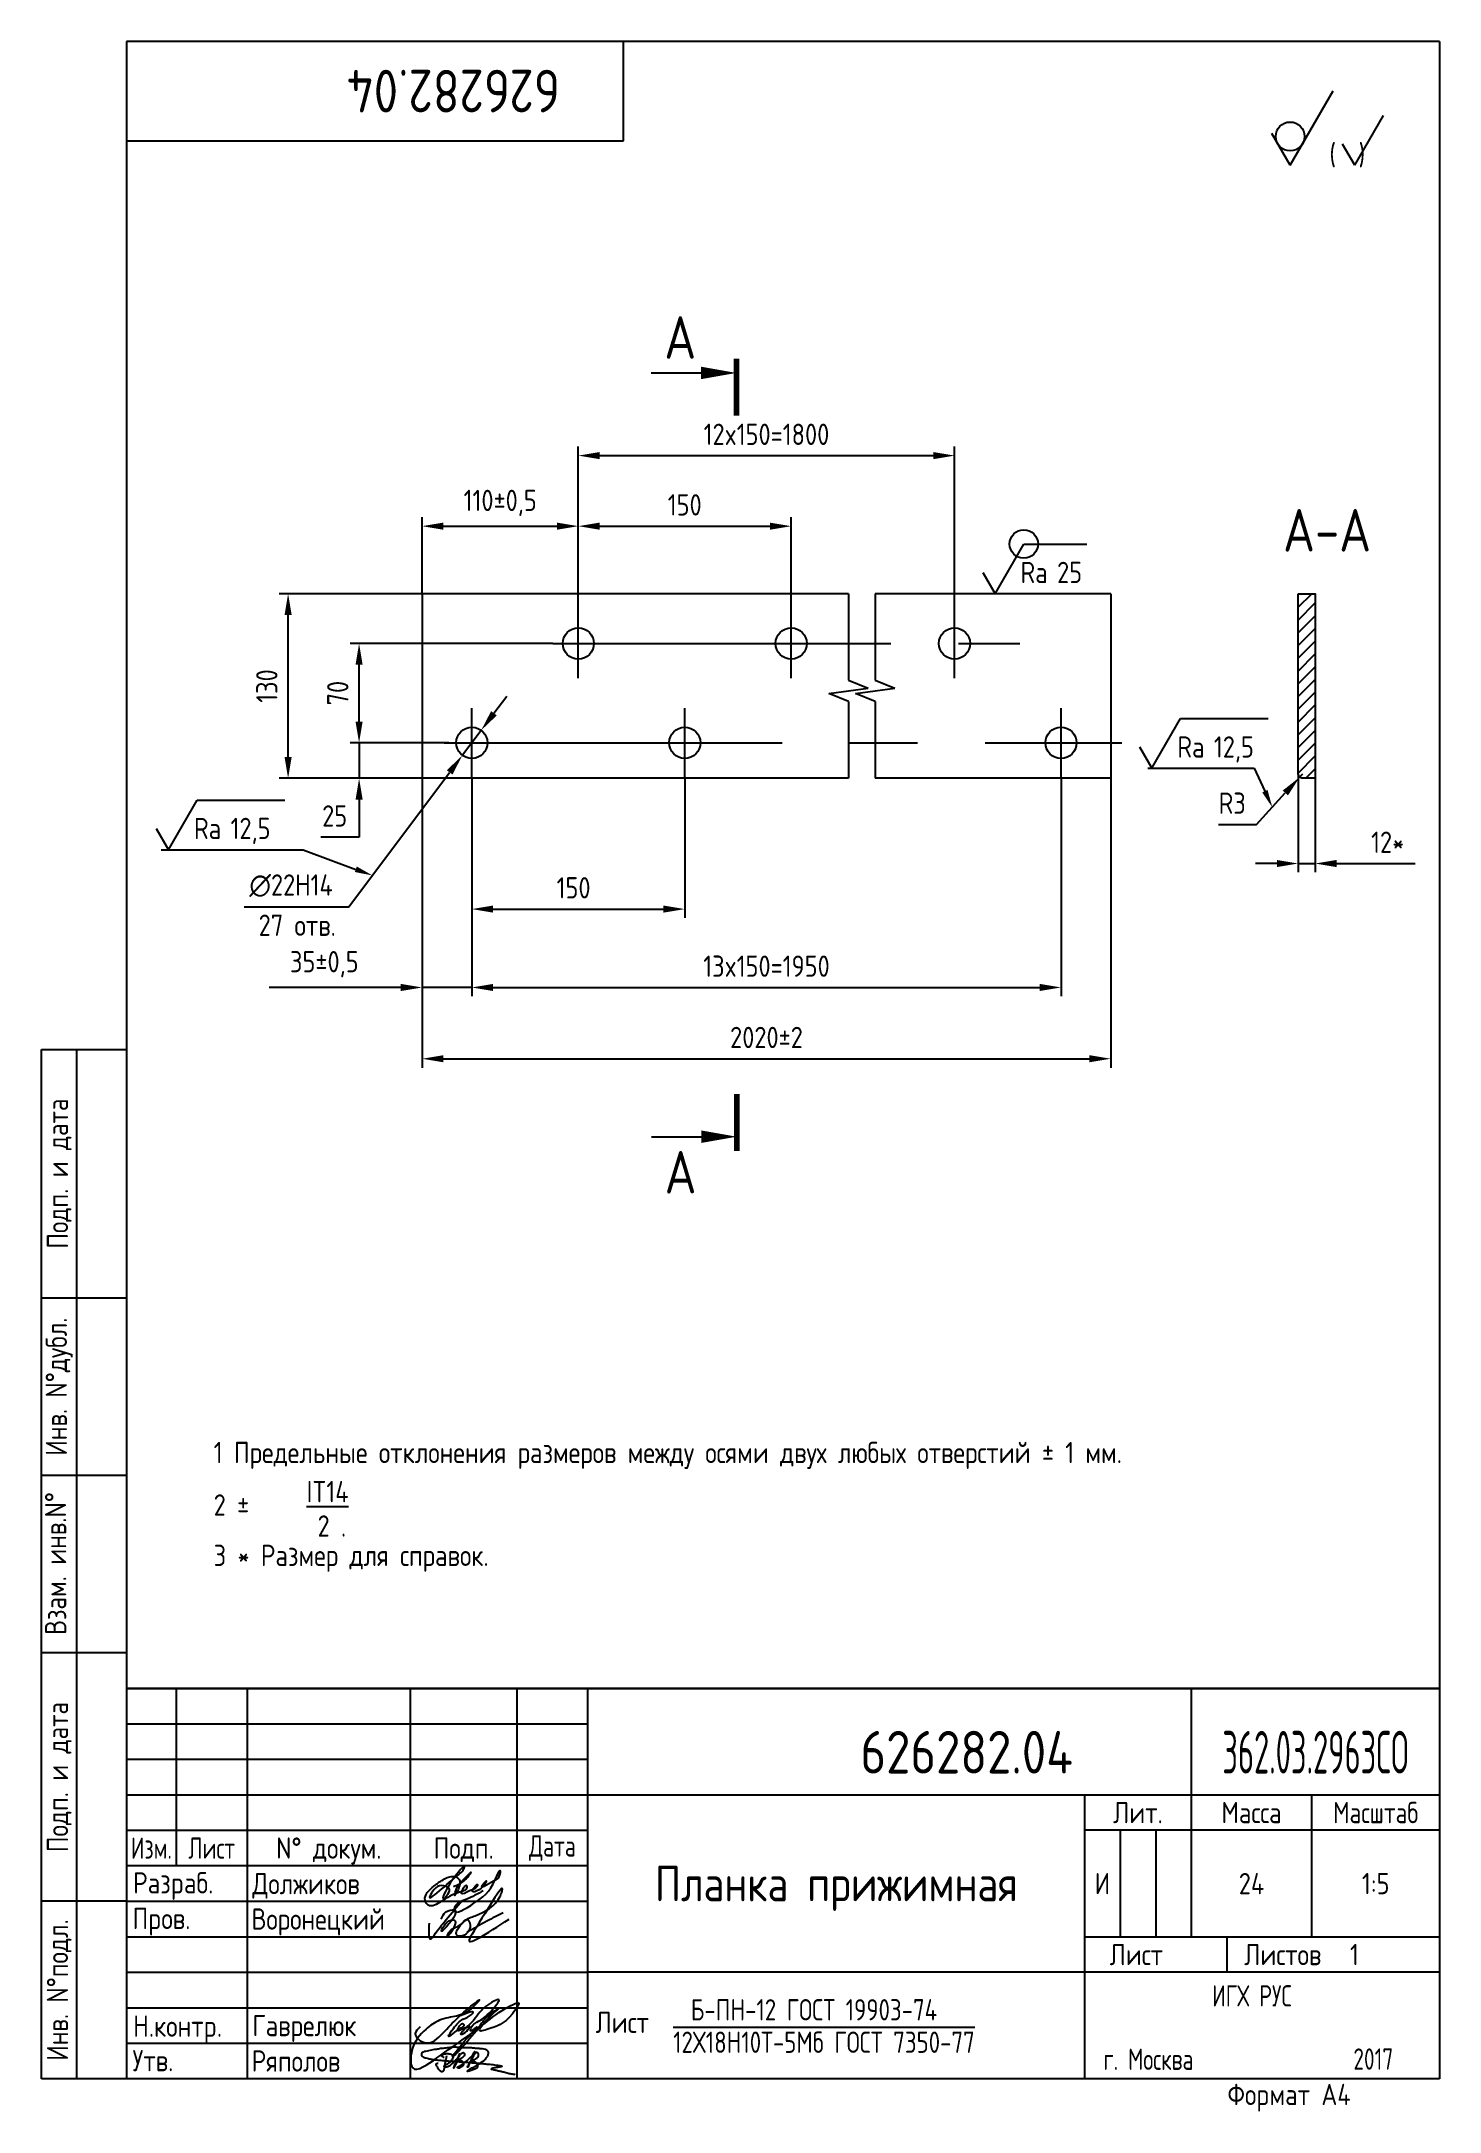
# Paper-space layout 'A3_protect' of a CAD drawing. Header units: millimetres. Extents: x 447 to 644, y 0 to 291.
# The model-space entities are those that its viewports show. They can reach past a viewport. Long polylines and large blocks are cut down to what shows.
import ezdxf
from ezdxf.enums import TextEntityAlignment as Align

# ---------------------------------------------------------------- set-up
doc = ezdxf.new("R2010")
doc.units = ezdxf.units.MM
doc.header["$LTSCALE"] = 0.3
doc.linetypes.add('CENTER', pattern=[50.8, 31.75, -6.35, 6.35, -6.35])
for name, color, linetype in [('Bord', 1, 'Continuous'), ('Cen', 5, 'CENTER'), ('Cont', 6, 'Continuous'), ('Dim', 7, 'Continuous'), ('Hatch', 2, 'Continuous'), ('Text', 3, 'Continuous'), ('Textb', 6, 'Continuous'), ('Vporti', 7, 'Continuous')]:
    doc.layers.add(name, color=color, linetype=linetype)
doc.layers.get('Vporti').freeze()
doc.styles.add('Style1', font='romans.shx', dxfattribs={"width": 0.8})
doc.dimstyles.new('Lin_5$0', dxfattribs={"dimscale": 5, "dimtxt": 3, "dimasz": 3, "dimexe": 1.25, "dimexo": 0, "dimgap": 1.5, "dimtad": 1, "dimtoh": 1, "dimtxsty": 'Style1', "dimcen": 2.5, "dimclrt": 3, "dimadec": 0, "dimazin": 0, "dimtfac": 1, "dimtmove": 0, "dimatfit": 3, "dimldrblk": 'DOT', "dimfxl": 1, "dimarcsym": 0})
doc.dimstyles.new('Lin_5$3', dxfattribs={"dimscale": 5, "dimtxt": 3, "dimasz": 3, "dimexe": 1.25, "dimexo": 0, "dimgap": 1.5, "dimtad": 1, "dimtoh": 1, "dimtxsty": 'Style1', "dimcen": 2.5, "dimclrt": 3, "dimadec": 0, "dimazin": 0, "dimtfac": 1, "dimtmove": 0, "dimatfit": 3, "dimldrblk": 'DOT', "dimfxl": 1, "dimarcsym": 0})
doc.dimstyles.new('Lin_5$4', dxfattribs={"dimscale": 5, "dimtxt": 3, "dimasz": 3, "dimexe": 1.25, "dimexo": 0, "dimgap": 1.5, "dimtad": 1, "dimtoh": 1, "dimtxsty": 'Style1', "dimcen": 2.5, "dimclrt": 3, "dimadec": 0, "dimazin": 0, "dimtfac": 1, "dimtmove": 0, "dimatfit": 3, "dimldrblk": 'DOT', "dimfxl": 1, "dimarcsym": 0})

psp = doc.layouts.new('A3_protect')

# ---------------------------------------------------------------- texts
at = {"layer": 'Text', "style": 'Style1', "width": 0.8}
for s, p in [('     1 Предельные отклонения размеров между осями двух любых отверстий %%P 1 мм.', (462.96, 90.9)), ('%%uIT14', (484.01, 85.39)), ('     2 ±', (462.96, 83.51)), ('2 .', (485.55, 80.55)), ('     3 * Размер для справок.', (462.96, 76.41))]:
    psp.add_text(s, height=3, dxfattribs=at).set_placement(p)

msp = doc.modelspace()

# ---------------------------------------------------------------- texts
at = {"layer": 'Dim', "color": 3, "insert": (6581.647972, 2541.028445), "char_height": 15, "attachment_point": 5, "style": 'Style1'}
msp.add_mtext('27 отв. ', dxfattribs=at)

# ---------------------------------------------------------------- blocks, each defined once
blk = doc.blocks.new('A4')
at = {"layer": 'Bord'}
for p, q in [((20, 55), (85, 55)), ((20, 50), (85, 50)), ((20, 45), (85, 45)), ((160, 40), (160, 25)), ((165, 40), (165, 25)), ((20, 30), (85, 30)), ((20, 25), (85, 25)), ((20, 20), (85, 20)), ((20, 15), (85, 15)), ((20, 10), (85, 10))]:
    blk.add_line(p, q, dxfattribs=at)
at = {"layer": 'Cont'}
for p, q in [((205, 292), (20, 292)), ((20, 292), (20, 5)), ((90, 278), (90, 292)), ((205, 292), (205, 5)), ((20, 278), (90, 278)), ((8, 5), (8, 150)), ((8, 150), (20, 150)), ((13, 5), (13, 150)), ((8, 115), (20, 115)), ((20, 90), (8, 90)), ((20, 65), (8, 65)), ((205, 60), (20, 60)), ((20, 60), (205, 60)), ((27, 60), (27, 35)), ((37, 60), (37, 5)), ((60, 5), (60, 60)), ((75, 60), (75, 5)), ((85, 5), (85, 60)), ((170, 60), (170, 25)), ((85, 45), (205, 45)), ((155, 5), (155, 45)), ((187, 25), (187, 45)), ((20, 40), (85, 40)), ((205, 40), (155, 40)), ((85, 35), (20, 35)), ((20, 30), (8, 30)), ((155, 25), (205, 25)), ((175, 25), (175, 20)), ((205, 20), (85, 20)), ((20, 5), (8, 5)), ((205, 5), (20, 5))]:
    blk.add_line(p, q, dxfattribs=at)
at = {"layer": 'Text', "style": 'Style1', "width": 0.8}
for s, p in [('Подп. и дата', (10.5, 132.5)), ('Инв. N%%dдубл.', (10.5, 102.5)), ('Взам. инв.N%%d ', (10, 78.38)), ('Подп. и дата', (10.5, 47.5)), ('Инв. N%%dподл.', (10.5, 17.5))]:
    blk.add_text(s, height=3, rotation=90, dxfattribs=at).set_placement(p, align=Align.MIDDLE)
at = {"layer": 'Text', "style": 'Style1'}
for s, width, p in [('Лит.', 0.8, (162.5, 42.5)), ('Масса', 0.8, (178.5, 42.5)), ('Масштаб', 0.75, (196, 42.5)), ('Изм.', 0.7, (23.5, 37.5)), ('Лист', 0.7, (32, 37.5)), ('N%%d докум.', 0.8, (48.5, 37.5)), ('Подп.', 0.8, (67.5, 37.5)), ('Лист', 0.8, (162.27, 22.5)), ('Листов', 0.8, (182.9, 22.5))]:
    blk.add_text(s, height=3, dxfattribs=dict(at, width=width)).set_placement(p, align=Align.MIDDLE_CENTER)
at = {"layer": 'Text', "style": 'Style1', "width": 0.7}
for s, p in [('Дата', (80, 37.5)), ('ИГХ РУС', (178.57, 16.69))]:
    blk.add_text(s, height=3, dxfattribs=at).set_placement(p, align=Align.MIDDLE)
at = {"layer": 'Text', "style": 'Style1'}
for s, width, p in [('Разpаб.', 0.8, (20.92, 31.1)), ('Пpов.', 0.8, (20.84, 26.08)), ('Н.контp.', 0.8, (20.92, 10.92)), ('Утв.', 0.8, (20.84, 6.06)), ('г. Москва', 0.7, (157.64, 6.25)), ('Фоpмат А4', 0.8, (175.11, 1.29))]:
    blk.add_text(s, height=3, dxfattribs=dict(at, width=width)).set_placement(p)
for tag, p, width in [('ФИО', (39, 31), 0.8), ('ФИО', (39, 26), 0.8), ('ГОСТ_СОРТАМЕНТА', (98.19, 14), 0.8), ('ФИО', (39, 11), 0.8), ('ФИО', (39, 6), 0.8), ('2017', (192.85, 6.29), 0.7)]:
    blk.add_attdef(tag, p, '', height=3, dxfattribs=dict(at, width=width))
at = {"layer": 'Text', "style": 'Style1', "width": 0.8}
for tag, p in [('И', (157.49, 32.5)), ('700', (178.5, 32.5)), ('1:20', (196, 32.5))]:
    blk.add_attdef(tag, text='', height=3, dxfattribs=at).set_placement(p, align=Align.MIDDLE)
blk.add_attdef('Сборочный_чертеж', text='', height=3, dxfattribs=at).set_placement((120, 21.3), align=Align.CENTER)
for tag, p in [('1', (171.12, 22.5)), ('2', (193, 22.5))]:
    blk.add_attdef(tag, text='', height=3, dxfattribs=at).set_placement(p, align=Align.MIDDLE_CENTER)
blk.add_attdef('ЛИСТ', text='', height=3, dxfattribs=at).set_placement((85.99, 12.5), align=Align.MIDDLE_LEFT)
at = {"layer": 'Text', "style": 'Style1', "width": 0.7}
blk.add_attdef('%%OГОСТ_ТЕХ._ТРЕБОВАНИЙ', text='', height=3, dxfattribs=at).set_placement((98.19, 8), align=Align.BOTTOM_LEFT)
at = {"layer": 'Textb', "style": 'Style1', "width": 0.8}
blk.add_attdef('1234567', (81, 290), '', height=6, rotation=180, dxfattribs=at)
blk.add_attdef('1234567', (123.4, 48), '', height=6, dxfattribs=at)
for tag, height, p in [('123ХЯ', 6, (183.62, 48)), ('НАИМЕНОВАНИЕ', 5, (120, 30))]:
    blk.add_attdef(tag, text='', height=height, dxfattribs=at).set_placement(p, align=Align.CENTER)
blk = doc.blocks.new('sherISO_12')
at = {"layer": 'Cont'}
for q in [(-15, -6.96), (-23.66, -12.96)]:
    blk.add_line((-21.06, -17.46), q, dxfattribs=at)
blk.add_circle((-21.06, -13.39), 2.03, dxfattribs=at)
at = {"layer": 'Text'}
for q in [(-7.92, -10.46), (-13.69, -14.46)]:
    blk.add_line((-11.96, -17.46), q, dxfattribs=at)
at = {"layer": 'Text', "style": 'Style1', "width": 0.8}
blk.add_text('(  )', height=3, dxfattribs=at).set_placement((-15.53, -17.46))
blk = doc.blocks.new('ZNAK30')
at = {"layer": 'Bord'}
for p, q in [((0, 0), (1.12, 2.78)), ((1.12, 2.78), (1.88, -2.78)), ((3, 0), (1.88, -2.78))]:
    blk.add_line(p, q, dxfattribs=at)
blk = doc.blocks.new('*D64')
at = {"layer": 'Defpoints', "color": 0, "transparency": 16777216}
for p in [(6625.2, 2669.5), (6688.4, 2669.5), (6669.6, 2644.5)]:
    blk.add_point(p, dxfattribs=at)
at = {"layer": 'Dim', "color": 0, "linetype": 'ByBlock', "lineweight": -2, "transparency": 16777216}
for p, q in [((6625.2, 2684.5), (6625.2, 2699.5)), ((6688.4, 2669.5), (6619, 2669.5)), ((6625.2, 2669.5), (6625.2, 2644.5)), ((6669.6, 2644.5), (6619, 2644.5)), ((6625.2, 2629.5), (6625.2, 2603)), ((6625.2, 2603), (6598.3, 2603))]:
    blk.add_line(p, q, dxfattribs=at)
at = {"layer": 'Dim', "color": 0, "transparency": 16777216}
for points in [[(6622.7, 2684.5), (6627.7, 2684.5), (6625.2, 2669.5)], [(6622.7, 2629.5), (6627.7, 2629.5), (6625.2, 2644.5)]]:
    blk.add_solid(points, dxfattribs=at)
at = {"layer": 'Dim', "color": 3, "transparency": 16777216, "insert": (6608, 2618), "char_height": 15, "attachment_point": 5, "style": 'Style1'}
blk.add_mtext('25', dxfattribs=at)
blk = doc.blocks.new('_Dot')
at = {"color": 0, "linetype": 'ByBlock', "lineweight": -2}
blk.add_line((-0.5, 0), (-1, 0), dxfattribs=at)
at = {"color": 0, "linetype": 'ByBlock', "const_width": 0.5}
blk.add_lwpolyline([(-0.25, 0, 1), (0.25, 0, 1)], format="xyb", close=True, dxfattribs=at)
blk = doc.blocks.new('*D65')
at = {"layer": 'Defpoints', "color": 0, "transparency": 16777216}
for p in [(6625.2, 2739.5), (6761.7, 2739.5), (6685.2, 2669.5)]:
    blk.add_point(p, dxfattribs=at)
at = {"layer": 'Dim', "color": 0, "linetype": 'ByBlock', "lineweight": -2, "transparency": 16777216}
for p, q in [((6761.7, 2739.5), (6619, 2739.5)), ((6625.2, 2684.5), (6625.2, 2724.5)), ((6685.2, 2669.5), (6619, 2669.5))]:
    blk.add_line(p, q, dxfattribs=at)
at = {"layer": 'Dim', "color": 0, "transparency": 16777216}
for points in [[(6622.7, 2724.5), (6627.7, 2724.5), (6625.2, 2739.5)], [(6622.7, 2684.5), (6627.7, 2684.5), (6625.2, 2669.5)]]:
    blk.add_solid(points, dxfattribs=at)
at = {"layer": 'Dim', "color": 3, "transparency": 16777216, "insert": (6610.2, 2704.5), "char_height": 15, "attachment_point": 5, "rotation": 90, "style": 'Style1'}
blk.add_mtext('70', dxfattribs=at)
blk = doc.blocks.new('*D66')
at = {"layer": 'Defpoints', "color": 0, "transparency": 16777216}
for p in [(6575.2, 2774.5), (6669.6, 2774.5), (6669.6, 2644.5)]:
    blk.add_point(p, dxfattribs=at)
at = {"layer": 'Dim', "color": 0, "linetype": 'ByBlock', "lineweight": -2, "transparency": 16777216}
for p, q in [((6669.6, 2774.5), (6569, 2774.5)), ((6575.2, 2659.5), (6575.2, 2759.5)), ((6669.6, 2644.5), (6569, 2644.5))]:
    blk.add_line(p, q, dxfattribs=at)
at = {"layer": 'Dim', "color": 0, "transparency": 16777216}
for points in [[(6572.7, 2759.5), (6577.7, 2759.5), (6575.2, 2774.5)], [(6572.7, 2659.5), (6577.7, 2659.5), (6575.2, 2644.5)]]:
    blk.add_solid(points, dxfattribs=at)
at = {"layer": 'Dim', "color": 3, "transparency": 16777216, "insert": (6560.2, 2709.5), "char_height": 15, "attachment_point": 5, "rotation": 90, "style": 'Style1'}
blk.add_mtext('130', dxfattribs=at)
blk = doc.blocks.new('*D67')
at = {"layer": 'Defpoints', "color": 0, "transparency": 16777216}
for p in [(6779.6, 2822.1), (6669.6, 2774.5), (6779.6, 2760)]:
    blk.add_point(p, dxfattribs=at)
at = {"layer": 'Dim', "color": 0, "linetype": 'ByBlock', "lineweight": -2, "transparency": 16777216}
for p, q in [((6669.6, 2774.5), (6669.6, 2828.4)), ((6684.6, 2822.1), (6764.6, 2822.1)), ((6779.6, 2760), (6779.6, 2828.4))]:
    blk.add_line(p, q, dxfattribs=at)
at = {"layer": 'Dim', "color": 0, "transparency": 16777216}
for points in [[(6684.6, 2824.6), (6684.6, 2819.6), (6669.6, 2822.1)], [(6764.6, 2824.6), (6764.6, 2819.6), (6779.6, 2822.1)]]:
    blk.add_solid(points, dxfattribs=at)
at = {"layer": 'Dim', "color": 3, "transparency": 16777216, "insert": (6724.6, 2838.5), "char_height": 15, "attachment_point": 5, "style": 'Style1'}
blk.add_mtext('110±0,5', dxfattribs=at)
blk = doc.blocks.new('*D68')
at = {"layer": 'Defpoints', "color": 0, "transparency": 16777216}
for p in [(6929.6, 2822.1), (6779.6, 2759.8), (6929.6, 2764)]:
    blk.add_point(p, dxfattribs=at)
at = {"layer": 'Dim', "color": 0, "linetype": 'ByBlock', "lineweight": -2, "transparency": 16777216}
for p, q in [((6779.6, 2759.8), (6779.6, 2828.4)), ((6794.6, 2822.1), (6914.6, 2822.1)), ((6929.6, 2764), (6929.6, 2828.4))]:
    blk.add_line(p, q, dxfattribs=at)
at = {"layer": 'Dim', "color": 0, "transparency": 16777216}
for points in [[(6794.6, 2824.6), (6794.6, 2819.6), (6779.6, 2822.1)], [(6914.6, 2824.6), (6914.6, 2819.6), (6929.6, 2822.1)]]:
    blk.add_solid(points, dxfattribs=at)
at = {"layer": 'Dim', "color": 3, "transparency": 16777216, "insert": (6854.6, 2837.1), "char_height": 15, "attachment_point": 5, "style": 'Style1'}
blk.add_mtext('150', dxfattribs=at)
blk = doc.blocks.new('*D69')
at = {"layer": 'Defpoints', "color": 0, "transparency": 16777216}
for p in [(7044.7, 2871.8), (6779.6, 2759.8), (7044.7, 2763.1)]:
    blk.add_point(p, dxfattribs=at)
at = {"layer": 'Dim', "color": 0, "linetype": 'ByBlock', "lineweight": -2, "transparency": 16777216}
for p, q in [((6779.6, 2759.8), (6779.6, 2878.1)), ((7044.7, 2763.1), (7044.7, 2878.1)), ((6794.6, 2871.8), (7029.7, 2871.8))]:
    blk.add_line(p, q, dxfattribs=at)
at = {"layer": 'Dim', "color": 0, "transparency": 16777216}
for points in [[(6794.6, 2874.3), (6794.6, 2869.3), (6779.6, 2871.8)], [(7029.7, 2874.3), (7029.7, 2869.3), (7044.7, 2871.8)]]:
    blk.add_solid(points, dxfattribs=at)
at = {"layer": 'Dim', "color": 3, "transparency": 16777216, "insert": (6912.2, 2886.8), "char_height": 15, "attachment_point": 5, "style": 'Style1'}
blk.add_mtext('12x150=1800', dxfattribs=at)
blk = doc.blocks.new('*D70')
at = {"layer": 'Defpoints', "color": 0, "transparency": 16777216}
for p in [(6669.6, 2644.5), (6704.6, 2645), (6704.6, 2497.2)]:
    blk.add_point(p, dxfattribs=at)
at = {"layer": 'Dim', "color": 0, "linetype": 'ByBlock', "lineweight": -2, "transparency": 16777216}
for p, q in [((6669.6, 2644.5), (6669.6, 2491)), ((6704.6, 2645), (6704.6, 2491)), ((6654.6, 2497.2), (6561.8, 2497.2)), ((6704.6, 2497.2), (6669.6, 2497.2)), ((6719.6, 2497.2), (6734.6, 2497.2))]:
    blk.add_line(p, q, dxfattribs=at)
at = {"layer": 'Dim', "color": 0, "transparency": 16777216}
for points in [[(6654.6, 2499.7), (6654.6, 2494.7), (6669.6, 2497.2)], [(6719.6, 2499.7), (6719.6, 2494.7), (6704.6, 2497.2)]]:
    blk.add_solid(points, dxfattribs=at)
at = {"layer": 'Dim', "color": 3, "transparency": 16777216, "insert": (6600.7, 2513.6), "char_height": 15, "attachment_point": 5, "style": 'Style1'}
blk.add_mtext('35±0,5', dxfattribs=at)
blk = doc.blocks.new('*D71')
at = {"layer": 'Defpoints', "color": 0, "transparency": 16777216}
for p in [(6704.6, 2645), (6854.6, 2645), (6854.6, 2552.4)]:
    blk.add_point(p, dxfattribs=at)
at = {"layer": 'Dim', "color": 0, "linetype": 'ByBlock', "lineweight": -2, "transparency": 16777216}
for p, q in [((6704.6, 2645), (6704.6, 2546.2)), ((6854.6, 2645), (6854.6, 2546.2)), ((6719.6, 2552.4), (6839.6, 2552.4))]:
    blk.add_line(p, q, dxfattribs=at)
at = {"layer": 'Dim', "color": 0, "transparency": 16777216}
for points in [[(6719.6, 2554.9), (6719.6, 2549.9), (6704.6, 2552.4)], [(6839.6, 2554.9), (6839.6, 2549.9), (6854.6, 2552.4)]]:
    blk.add_solid(points, dxfattribs=at)
at = {"layer": 'Dim', "color": 3, "transparency": 16777216, "insert": (6776.3, 2567.4), "char_height": 15, "attachment_point": 5, "style": 'Style1'}
blk.add_mtext('150', dxfattribs=at)
blk = doc.blocks.new('*D72')
at = {"layer": 'Defpoints', "color": 0, "transparency": 16777216}
for p in [(6704.6, 2645), (7119.7, 2645), (7119.7, 2497.2)]:
    blk.add_point(p, dxfattribs=at)
at = {"layer": 'Dim', "color": 0, "linetype": 'ByBlock', "lineweight": -2, "transparency": 16777216}
for p, q in [((6704.6, 2645), (6704.6, 2491)), ((7119.7, 2645), (7119.7, 2491)), ((6719.6, 2497.2), (7104.7, 2497.2))]:
    blk.add_line(p, q, dxfattribs=at)
at = {"layer": 'Dim', "color": 0, "transparency": 16777216}
for points in [[(6719.6, 2499.7), (6719.6, 2494.7), (6704.6, 2497.2)], [(7104.7, 2499.7), (7104.7, 2494.7), (7119.7, 2497.2)]]:
    blk.add_solid(points, dxfattribs=at)
at = {"layer": 'Dim', "color": 3, "transparency": 16777216, "insert": (6912.2, 2512.2), "char_height": 15, "attachment_point": 5, "style": 'Style1'}
blk.add_mtext('13x150=1950', dxfattribs=at)
blk = doc.blocks.new('*D73')
at = {"layer": 'Defpoints', "color": 0, "transparency": 16777216}
for p in [(6669.6, 2644.5), (7154.7, 2644.5), (7154.7, 2447)]:
    blk.add_point(p, dxfattribs=at)
at = {"layer": 'Dim', "color": 0, "linetype": 'ByBlock', "lineweight": -2, "transparency": 16777216}
for p, q in [((6669.6, 2644.5), (6669.6, 2440.7)), ((7154.7, 2644.5), (7154.7, 2440.7)), ((6684.6, 2447), (7139.7, 2447))]:
    blk.add_line(p, q, dxfattribs=at)
at = {"layer": 'Dim', "color": 0, "transparency": 16777216}
for points in [[(6684.6, 2449.5), (6684.6, 2444.5), (6669.6, 2447)], [(7139.7, 2449.5), (7139.7, 2444.5), (7154.7, 2447)]]:
    blk.add_solid(points, dxfattribs=at)
at = {"layer": 'Dim', "color": 3, "transparency": 16777216, "insert": (6912.2, 2462), "char_height": 15, "attachment_point": 5, "style": 'Style1'}
blk.add_mtext('2020±2', dxfattribs=at)
blk = doc.blocks.new('*D74')
at = {"layer": 'Defpoints', "color": 0, "transparency": 16777216}
for p in [(6711.2, 2678.3), (6698, 2660.7)]:
    blk.add_point(p, dxfattribs=at)
at = {"layer": 'Dim', "color": 0, "linetype": 'ByBlock', "lineweight": -2, "transparency": 16777216}
for p, q in [((6720.2, 2690.3), (6729.2, 2702.3)), ((6711.2, 2678.3), (6698, 2660.7)), ((6618, 2553.9), (6689, 2648.7)), ((6544.2, 2553.9), (6618, 2553.9))]:
    blk.add_line(p, q, dxfattribs=at)
at = {"layer": 'Dim', "color": 0, "transparency": 16777216}
for points in [[(6718.2, 2691.8), (6722.2, 2688.8), (6711.2, 2678.3)], [(6687, 2650.2), (6691, 2647.2), (6698, 2660.7)]]:
    blk.add_solid(points, dxfattribs=at)
at = {"layer": 'Dim', "color": 3, "transparency": 16777216, "insert": (6577.3, 2568.9), "char_height": 15, "attachment_point": 5, "style": 'Style1'}
blk.add_mtext('∅22H14', dxfattribs=at)
blk = doc.blocks.new('A$C6CF913E7')
at = {"layer": 'Text'}
blk.add_circle((0, 0), 2, dxfattribs=at)
blk = doc.blocks.new('sherISO_07')
at = {"layer": 'Text'}
blk.add_line((4.04, 7), (12.93, 7), dxfattribs=at)
blk.add_lwpolyline([(-1.73, 3), (0, 0), (4.04, 7)], dxfattribs=at)
blk.add_blockref('A$C6CF913E7', (4.04, 7))
at = {"layer": 'Text', "style": 'Style1', "width": 0.8}
blk.add_text('Ra', height=3, dxfattribs=at).set_placement((3.58, 1.5))
blk.add_attdef('25', (8.73, 1.5), '', height=3, dxfattribs=at)
blk = doc.blocks.new('*S76')
at = {"layer": 'Dim'}
for p, q in [((6485.8, 2594.2), (6585.8, 2594.2)), ((6585.8, 2594.2), (6622.9, 2580.4))]:
    blk.add_line(p, q, dxfattribs=at)
at = {"layer": 'Dim', "linetype": 'Continuous'}
blk.add_trace([(6622.2, 2578.5), (6623.6, 2582.4), (6634.6, 2576.1)], dxfattribs=at)
blk = doc.blocks.new('sherISO_01')
at = {"layer": 'Text'}
blk.add_line((4.04, 7), (16.36, 7), dxfattribs=at)
blk.add_lwpolyline([(-1.73, 3), (0, 0), (4.04, 7)], dxfattribs=at)
at = {"layer": 'Text', "style": 'Style1', "width": 0.8}
blk.add_text('Ra', height=3, dxfattribs=at).set_placement((3.58, 1.5))
blk.add_attdef('12,5', (8.73, 1.5), '', height=3, dxfattribs=at)
blk = doc.blocks.new('*D80')
at = {"layer": 'Defpoints', "color": 0, "transparency": 16777216}
for p in [(7286.8, 2647.5), (7298.8, 2644.5), (7298.8, 2584.5)]:
    blk.add_point(p, dxfattribs=at)
at = {"layer": 'Dim', "color": 0, "linetype": 'ByBlock', "lineweight": -2, "transparency": 16777216}
for p, q in [((7286.8, 2647.5), (7286.8, 2578.3)), ((7298.8, 2644.5), (7298.8, 2578.3)), ((7271.8, 2584.5), (7256.8, 2584.5)), ((7286.8, 2584.5), (7298.8, 2584.5)), ((7313.8, 2584.5), (7370.7, 2584.5))]:
    blk.add_line(p, q, dxfattribs=at)
at = {"layer": 'Dim', "color": 0, "transparency": 16777216}
for points in [[(7271.8, 2587), (7271.8, 2582), (7286.8, 2584.5)], [(7313.8, 2587), (7313.8, 2582), (7298.8, 2584.5)]]:
    blk.add_solid(points, dxfattribs=at)
at = {"layer": 'Dim', "color": 3, "transparency": 16777216, "insert": (7349.8, 2599.5), "char_height": 15, "attachment_point": 5, "style": 'Style1'}
blk.add_mtext('12*', dxfattribs=at)
blk = doc.blocks.new('*D81')
at = {"layer": 'Defpoints', "color": 0, "transparency": 16777216}
for p in [(7287.8, 2645.3), (7289.8, 2647.5)]:
    blk.add_point(p, dxfattribs=at)
at = {"layer": 'Dim', "color": 0, "linetype": 'ByBlock', "lineweight": -2, "transparency": 16777216}
for p, q in [((7289.8, 2647.5), (7287.8, 2645.3)), ((7257.5, 2612), (7277.7, 2634.2)), ((7230.6, 2612), (7257.5, 2612))]:
    blk.add_line(p, q, dxfattribs=at)
at = {"layer": 'Dim', "color": 0, "transparency": 16777216}
blk.add_solid([(7275.9, 2635.9), (7279.6, 2632.5), (7287.8, 2645.3)], dxfattribs=at)
at = {"layer": 'Dim', "color": 3, "transparency": 16777216, "insert": (7240.3, 2627), "char_height": 15, "attachment_point": 5, "style": 'Style1'}
blk.add_mtext('R3', dxfattribs=at)
blk = doc.blocks.new('*S79')
at = {"layer": 'Dim'}
for p, q in [((5935.6, 2651.3), (6010.6, 2651.3)), ((6010.6, 2651.3), (6018, 2635.2))]:
    blk.add_line(p, q, dxfattribs=at)
at = {"layer": 'Dim', "linetype": 'Continuous'}
blk.add_trace([(6016.2, 2634.3), (6019.9, 2636.1), (6023.3, 2623.8)], dxfattribs=at)
blk = doc.blocks.new('ZNAK02')
at = {"layer": 'Textb', "style": 'Style1', "width": 0.8}
blk.add_attdef('А-А', text='', height=6, dxfattribs=at).set_placement((13.92, -0.06), align=Align.RIGHT)
blk.add_attdef('SC(1)', (14.94, -0.06), '', height=5, dxfattribs=at)
blk = doc.blocks.new('razrez01')
at = {"layer": 'Text'}
blk.add_lwpolyline([(-12, 0), (-5, 0)], dxfattribs=at)
blk.add_lwpolyline([(0, 0, 0, 1.76, 0), (-5, 0, 1.76, 1.76, 0)], format="xyseb", dxfattribs=at)
at = {"layer": 'Text', "const_width": 0.8}
blk.add_lwpolyline([(0, 2), (0, -6)], dxfattribs=at)
at = {"layer": 'Textb', "style": 'Style1', "width": 0.8}
blk.add_attdef('A', (-10.16, 2), '', height=6, dxfattribs=at)
blk = doc.blocks.new('razrez02')
at = {"layer": 'Text', "const_width": 0.8}
blk.add_lwpolyline([(0, 6), (0, -2)], dxfattribs=at)
at = {"layer": 'Text'}
blk.add_lwpolyline([(-12, 0), (-5, 0)], dxfattribs=at)
blk.add_lwpolyline([(0, 0, 0, 1.76, 0), (-5, 0, 1.76, 1.76, 0)], format="xyseb", dxfattribs=at)
at = {"layer": 'Textb', "style": 'Style1', "width": 0.8}
blk.add_attdef('А', (-10.16, -8), '', height=6, dxfattribs=at)

# ---------------------------------------------------------------- dimensions: what is measured, and where the dimension line sits
at = {"layer": 'Dim'}
for base, p1, p2, text, override, picture, middle in [((7044.682236, 2871.833043), (6779.641101, 2759.823662), (7044.682236, 2763.096888), '12x150=1800', {"dimarcsym": 1}, '*D69', (6912.161669, 2871.833043)), ((6779.641101, 2822.101778), (6669.641101, 2774.52536), (6779.641101, 2760.046661), '<>±0,5', {"dimpost": '', "dimarcsym": 1}, '*D67', (6724.641101, 2822.101778))]:
    dim = msp.add_linear_dim(base=base, p1=p1, p2=p2, text=text, dimstyle='Lin_5$0', override=override, dxfattribs=at)
    dim.commit()
    dim.dimension.update_dxf_attribs({"geometry": picture, "text_midpoint": middle, "dimtype": 160})
dim = msp.add_linear_dim(base=(6929.641101, 2822.101778), p1=(6779.641101, 2759.823662), p2=(6929.641101, 2764.018392), dimstyle='Lin_5$0', override={"dimarcsym": 1}, dxfattribs=at)
dim.commit()
dim.dimension.update_dxf_attribs({"geometry": '*D68', "text_midpoint": (6854.641101, 2837.101778)})
for base, p1, p2, picture, middle in [((6575.22638, 2774.52536), (6669.641101, 2644.52536), (6669.641101, 2774.52536), '*D66', (6560.22638, 2709.52536)), ((6625.22638, 2739.52536), (6685.22638, 2669.52536), (6761.701487, 2739.52536), '*D65', (6610.22638, 2704.52536))]:
    dim = msp.add_linear_dim(base=base, p1=p1, p2=p2, angle=90, dimstyle='Lin_5$0', override={"dimpost": '', "dimarcsym": 1}, dxfattribs=at)
    dim.commit()
    dim.dimension.update_dxf_attribs({"geometry": picture, "text_midpoint": middle})
dim = msp.add_diameter_dim_2p(p1=(6711.237682, 2678.327924), p2=(6698.044521, 2660.722797), text='<>H14', dimstyle='Lin_5$3', override={"dimpost": '', "dimarcsym": 1}, dxfattribs=at)
dim.commit()
dim.dimension.update_dxf_attribs({"geometry": '*D74', "text_midpoint": (6577.344442, 2553.893393), "dimtype": 163})
for base, p1, p2, angle, picture, middle in [((6625.22638, 2669.52536), (6669.641101, 2644.52536), (6688.400178, 2669.52536), 90, '*D64', (6608.012094, 2603.045318)), ((6854.641101, 2552.412263), (6704.641101, 2645.032328), (6854.641101, 2645.032328), 0, '*D71', (6776.285943, 2552.412263))]:
    dim = msp.add_linear_dim(base=base, p1=p1, p2=p2, angle=angle, dimstyle='Lin_5$0', override={"dimarcsym": 1}, dxfattribs=at)
    dim.commit()
    dim.dimension.update_dxf_attribs({"geometry": picture, "text_midpoint": middle, "dimtype": 160})
for base, p1, p2, text, picture, middle in [((6704.641101, 2497.20235), (6669.641101, 2644.52536), (6704.641101, 2645.032328), '<>±0,5', '*D70', (6600.71253, 2497.20235)), ((7154.682236, 2446.969123), (6669.641101, 2644.52536), (7154.682236, 2644.52536), '2020±2', '*D73', (6912.161669, 2446.969123)), ((7119.682236, 2497.20235), (6704.641101, 2645.032328), (7119.682236, 2645.032328), '13x150=1950', '*D72', (6912.161669, 2497.20235))]:
    dim = msp.add_linear_dim(base=base, p1=p1, p2=p2, angle=0, text=text, dimstyle='Lin_5$0', override={"dimarcsym": 1}, dxfattribs=at)
    dim.commit()
    dim.dimension.update_dxf_attribs({"geometry": picture, "text_midpoint": middle, "dimtype": 160})
dim = msp.add_radius_dim(center=(7289.845133, 2647.52536), mpoint=(7287.82541, 2645.30709), dimstyle='Lin_5$4', override={"dimpost": '', "dimarcsym": 1}, dxfattribs=at)
dim.commit()
dim.dimension.update_dxf_attribs({"geometry": '*D81', "text_midpoint": (7240.315291, 2627.03304)})
dim = msp.add_linear_dim(base=(7298.845133, 2584.52536), p1=(7286.845133, 2647.52536), p2=(7298.845133, 2644.52536), text='<>*', dimstyle='Lin_5$0', override={"dimpost": '', "dimarcsym": 1}, dxfattribs=at)
dim.commit()
dim.dimension.update_dxf_attribs({"geometry": '*D80', "text_midpoint": (7349.773704, 2599.52536)})

# ---------------------------------------------------------------- hatches: boundary and pattern name
at = {"layer": 'Hatch'}
h = msp.add_hatch(dxfattribs=at)
h.set_pattern_fill('ANSI31', color=256, scale=2)
h.set_pattern_definition([(45, (1163.503, 0.268), (-4.490128, 4.490128), [])])
h.paths.add_polyline_path([(7298.845133, 2774.52536), (7286.845133, 2774.52536), (7286.845133, 2647.52536, 0.4142135624), (7289.845133, 2644.52536), (7298.845133, 2644.52536)])

# ---------------------------------------------------------------- linework, layer by layer
at = {"layer": 'Bord'}
for p, q in [((6969.937371, 2774.52536), (6969.937371, 2713.639681)), ((6988.720998, 2774.52536), (6988.720998, 2713.639681)), ((6969.937371, 2698.639681), (6969.937371, 2644.52536)), ((6988.720998, 2698.639681), (6988.720998, 2644.52536))]:
    msp.add_line(p, q, dxfattribs=at)
at = {"layer": 'Cen'}
for p, q in [((6779.641101, 2715.032328), (6779.641101, 2764.018392)), ((6929.641101, 2715.032328), (6929.641101, 2764.018392)), ((7044.682236, 2715.032328), (7044.682236, 2764.018392)), ((6761.701487, 2739.52536), (7090.787454, 2739.52536)), ((6704.641101, 2645.032328), (6704.641101, 2694.018392)), ((6854.641101, 2645.032328), (6854.641101, 2694.018392)), ((7119.682236, 2645.032328), (7119.682236, 2694.018392)), ((6685.22638, 2669.52536), (7162.616981, 2669.52536))]:
    msp.add_line(p, q, dxfattribs=at)
at = {"layer": 'Cont'}
for p, q in [((6669.641101, 2774.52536), (6669.641101, 2644.52536)), ((6969.937371, 2774.52536), (6669.641101, 2774.52536)), ((7154.682236, 2774.52536), (6988.720998, 2774.52536)), ((7154.682236, 2774.52536), (7154.682236, 2644.52536)), ((6969.937371, 2644.52536), (6669.641101, 2644.52536)), ((7154.682236, 2644.52536), (6988.720998, 2644.52536))]:
    msp.add_line(p, q, dxfattribs=at)
msp.add_lwpolyline([(7286.845133, 2774.52536), (7298.845133, 2774.52536), (7298.845133, 2644.52536), (7289.845133, 2644.52536, -0.4142135624), (7286.845133, 2647.52536)], format="xyb", close=True, dxfattribs=at)
for centre in [(6779.641101, 2739.52536), (6929.641101, 2739.52536), (7044.682236, 2739.52536), (6704.641101, 2669.52536), (6854.641101, 2669.52536), (7119.682236, 2669.52536)]:
    msp.add_circle(centre, 11, dxfattribs=at)

# ---------------------------------------------------------------- block references
at = {"xscale": 5, "yscale": 5, "zscale": 5}
for name, p, values in [('razrez01', (6890.993998, 2930.033428), {'A': 'А'}), ('sherISO_01', (6490.99987, 2594.22997), {'12,5': '12,5'}), ('razrez02', (6891.229033, 2392.091239), {'А': 'А'})]:
    msp.add_blockref(name, p, dxfattribs=at).add_auto_attribs(values)
ref = msp.add_blockref('ZNAK02', (7268.519179, 2804.532194), dxfattribs=dict(xscale=5, yscale=5, zscale=5))
ref.add_attrib('А-А', 'А-А', dxfattribs={"layer": 'Textb', "height": 30, "style": 'Style1', "width": 0.8}).set_placement((7338.137462, 2804.237665), align=Align.RIGHT)
at = {"layer": 'Bord', "xscale": 5, "yscale": 5, "zscale": 5}
msp.add_blockref('sherISO_07', (7073.277138, 2774.52536), dxfattribs=at).add_auto_attribs({'25': '25'})
at = {"layer": 'Bord', "xscale": 5, "yscale": 5, "zscale": 5, "rotation": 90}
for p in [(6969.937371, 2698.639681), (6988.720998, 2698.639681)]:
    msp.add_blockref('ZNAK30', p, dxfattribs=at)
at = {"layer": 'Cont', "xscale": 5, "yscale": 5, "zscale": 5}
msp.add_blockref('sherISO_01', (7183.739616, 2651.600204), dxfattribs=at).add_auto_attribs({'12,5': '12,5'})
at = {"layer": 'Dim'}
for name, p in [('*S79', (1245.253834, 0.268251)), ('*S76', (0, 0))]:
    msp.add_blockref(name, p, dxfattribs=at)

msp.set_redraw_order([(e.dxf.handle, doc.entitydb.next_handle()) for e in msp.query("TEXT MTEXT ATTDEF DIMENSION ARC_DIMENSION")])  # texts and dimensions are drawn at this point

# ---------------------------------------------------------------- linework, layer by layer
at = {"layer": 'Cont'}
psp.add_line((643.64, 291.18), (643.64, 4.18), dxfattribs=at)
at = {"layer": 'Text'}
for points, knots in [([(508.89, 30.65), (508.13, 30.23), (506.81, 29.51), (504.94, 28.92), (504.62, 26.99), (509.54, 30.09), (509.87, 30.7), (511.28, 33.73), (511.25, 32.29), (510.38, 32.17), (508.18, 30.69), (509.5, 32.45), (508.96, 30.93), (506.44, 29.82), (508.33, 32), (507.78, 30.79), (507.06, 30.82), (505.19, 29.58), (506.53, 31.85), (506.65, 30.75), (504.74, 30.31), (503.47, 29.48), (501.32, 28.12), (500.28, 29.86), (501.78, 31.27), (503.19, 32.24), (504.47, 32.88), (505.43, 32.46), (505.84, 31.47), (504.54, 29.16), (505.24, 31.44), (505.84, 31.9), (507.49, 33.71), (506.5, 32.26), (505.77, 31.72), (504.97, 31.32), (504.72, 31.2)], [0, 0, 0, 0, 2.703743, 4.672825, 5.02799, 7.955933, 13.437489, 13.883188, 14.189441, 16.413959, 17.478513, 18.47964, 18.959294, 20.910841, 22.003091, 22.470554, 23.533771, 24.710748, 26.01626, 26.201331, 27.488187, 30.382065, 32.258784, 33.069724, 35.439902, 37.010787, 38.612861, 39.32109, 39.818865, 41.83144, 42.782113, 44.494961, 45.867914, 46.467245, 48.290622, 49.101188, 49.101188, 49.101188, 49.101188]), ([(503.24, 29.87), (503.66, 30.79), (504.2, 31.97), (506.46, 34.53), (506.01, 33.37), (504.51, 32.34), (500.3, 28.23), (501.95, 30.97), (502.93, 31.66), (504.49, 30.96), (503.86, 30.16), (503.34, 29.47), (503.17, 29.74), (503.22, 29.82), (503.24, 29.87)], [0, 0, 0, 0, 4.062617, 5.226919, 5.800291, 6.663227, 11.774431, 12.938639, 14.11351, 15.354081, 16.396133, 16.918576, 17.03251, 17.182794, 17.182794, 17.182794, 17.182794]), ([(502.97, 26.68), (503.13, 27.06), (503.44, 27.81), (505.95, 28.36), (504.14, 25.91), (502.62, 24.58), (503.68, 26.58), (505.82, 26.65), (503.35, 23.35), (504.41, 25.56), (505.58, 25.46), (506.55, 26.96), (507.39, 25.58), (506.55, 24.24), (504.52, 24.24), (506.1, 26.64), (508.51, 27.31), (510.87, 28.6), (512.37, 33.03), (508.59, 26.5), (505.92, 22.35), (509.39, 24.62), (512.53, 26.68)], [0, 0, 0, 0, 1.213353, 2.399709, 5.497648, 5.861317, 7.611627, 8.43806, 10.837371, 11.583123, 13.461301, 14.534506, 15.162086, 17.217848, 17.944717, 20.123775, 21.948027, 26.460707, 27.144718, 34.52243, 35.159468, 41.304292, 41.304292, 41.304292, 41.304292]), ([(501.28, 26.12), (501.24, 25.67), (501.18, 25.01), (501.33, 23.46), (502.67, 25.37), (503.8, 26.79), (505.18, 28.41), (505.98, 29.35)], [0, 0, 0, 0, 1.523947, 2.237958, 3.351836, 5.856423, 9.374056, 9.374056, 9.374056, 9.374056]), ([(511.71, 27.57), (510.94, 27.18), (509.22, 26.31), (507.55, 25.35), (506.63, 24.82)], [0, 0, 0, 0, 2.587978, 5.77327, 5.77327, 5.77327, 5.77327]), ([(500.02, 11.49), (499.68, 11.18), (498.8, 10.37), (501.19, 8.51), (504.33, 11.77), (505.82, 13.39), (508.71, 15.6), (506.81, 13.52), (505.4, 13), (502.7, 12.62), (500.4, 10.96), (498.67, 8.91), (498.52, 4.39), (504.67, 8.77), (508.43, 11.37), (511.71, 14.08), (514.38, 15.2), (512.06, 11.87), (510.77, 11.56), (507.46, 10.49), (509.72, 12.93), (511.79, 14.64), (509.1, 12.84), (508, 10.74), (503.22, 5.61), (505.82, 9.09), (508.93, 12.32), (506.8, 10.51), (507.35, 11.84), (508.51, 12.37), (509.7, 13.23), (511.96, 16.07), (508.34, 13.96), (508.04, 12.66), (505, 10.06), (506.61, 10.75), (507.22, 11.98), (506.16, 11.19), (504.86, 10.67), (505.91, 12.31), (506.27, 11.6), (505.2, 11.14), (503.39, 9.38), (504.88, 11.62), (505.8, 12.58), (506.95, 12.9), (507.91, 13.93), (506.66, 13.45), (505.62, 13.05)], [0, 0, 0, 0, 1.17994, 3.087717, 5.863103, 12.338328, 12.854096, 14.088578, 16.834551, 19.302558, 21.570562, 25.210018, 27.650956, 31.348291, 40.129863, 44.562748, 45.223917, 46.979401, 51.214655, 52.099288, 55.323111, 56.227801, 58.471865, 60.028126, 65.752911, 68.466223, 71.038525, 71.934922, 72.780229, 73.495807, 76.028152, 77.999346, 80.11892, 83.1954, 85.334448, 86.270878, 87.060466, 88.110212, 88.803314, 89.989889, 90.197567, 90.706974, 92.884587, 94.19917, 96.055742, 97.375783, 97.753899, 99.636325, 99.636325, 99.636325, 99.636325]), ([(503.38, 7.16), (503.34, 7.18), (503.25, 7.21), (503.15, 7.29), (503.07, 7.37), (503, 7.48), (503.08, 7.57), (503.2, 7.63), (503.37, 7.68), (503.57, 7.72), (503.81, 7.75), (504.03, 7.72), (504.26, 7.67), (504.46, 7.58), (504.66, 7.43), (504.67, 7.21), (504.59, 7.06), (504.49, 6.9), (504.38, 6.74), (504.24, 6.57), (504.11, 6.42), (503.96, 6.32), (503.84, 6.22), (503.71, 6.15), (503.56, 6.1), (503.45, 6.04), (503.37, 6.01), (503.33, 5.94), (503.4, 5.89), (503.48, 5.88), (503.61, 5.87), (503.76, 5.87), (503.93, 5.92), (504.13, 5.99), (504.31, 6.13), (504.47, 6.31), (504.65, 6.44), (504.8, 6.61), (504.95, 6.72), (505.05, 6.83), (505.14, 6.93), (505.28, 7.08), (505.4, 7.32), (505.5, 7.48), (505.56, 7.76), (505.44, 7.45), (505.41, 7.24), (505.25, 6.89), (505.17, 6.61), (505.07, 6.37), (504.96, 6.1), (504.88, 5.91), (504.67, 5.57), (504.83, 5.96), (504.92, 6.24), (505.09, 6.53), (505.22, 6.8), (505.29, 6.99), (505.4, 7.19), (505.53, 7.37), (505.61, 7.54), (505.73, 7.68), (505.87, 7.83), (506.06, 7.89), (506.23, 7.82), (506.29, 7.67), (506.24, 7.49), (506.11, 7.31), (505.91, 7.16), (505.76, 7.02), (505.61, 6.96), (505.52, 6.92), (505.34, 6.88), (505.56, 6.86), (505.69, 6.8), (505.86, 6.72), (505.96, 6.59), (506.06, 6.47), (506.1, 6.33), (506.1, 6.16), (506.01, 5.99), (505.84, 5.85), (505.62, 5.74), (505.44, 5.66), (505.23, 5.72), (505.34, 5.9), (505.49, 5.96), (505.66, 6.07), (505.82, 6.16), (505.95, 6.25), (506.07, 6.33), (506.16, 6.41), (506.26, 6.48), (506.36, 6.57), (506.49, 6.67), (506.67, 6.81), (506.86, 6.98), (507.04, 7.17), (507.19, 7.29), (507.33, 7.4), (507.41, 7.54), (507.53, 7.64), (507.63, 7.77), (507.69, 7.88), (507.7, 8.07), (507.55, 7.88), (507.49, 7.73), (507.4, 7.48), (507.31, 7.25), (507.21, 7.02), (507.14, 6.78), (507.04, 6.58), (506.94, 6.35), (506.88, 6.13), (506.82, 5.94), (506.77, 5.83), (506.6, 5.78), (506.83, 6.13), (506.96, 6.33), (507.14, 6.66), (507.26, 6.88), (507.39, 7.11), (507.55, 7.4), (507.68, 7.69), (507.82, 7.86), (508, 7.97), (508.16, 7.8), (508.21, 7.61), (508.2, 7.42), (508.15, 7.25), (508.04, 7.12), (507.9, 7.01), (507.74, 6.91), (507.58, 6.83), (507.42, 6.79), (507.32, 6.76), (507.1, 6.77), (507.28, 6.74), (507.36, 6.7), (507.48, 6.67), (507.6, 6.63), (507.73, 6.6), (507.83, 6.52), (507.91, 6.42), (508, 6.31), (508.04, 6.19), (508.08, 6.05), (508.09, 5.92), (508.07, 5.78), (507.96, 5.67), (507.81, 5.57), (507.62, 5.52), (507.4, 5.45), (507.18, 5.35), (506.92, 5.28), (506.78, 5.23), (506.63, 5.22), (506.73, 5.37), (506.82, 5.44), (507.03, 5.58), (507.27, 5.68), (507.54, 5.84), (507.76, 5.95), (507.91, 6.03), (508.06, 6.12), (508.2, 6.23), (508.42, 6.37), (508.69, 6.55), (508.96, 6.74), (509.18, 6.91), (509.31, 7.09), (509.44, 7.24), (509.51, 7.4), (509.58, 7.53), (509.63, 7.71), (509.66, 7.92), (509.42, 8.28), (508.89, 8.39), (508.3, 8.43), (507.78, 8.46), (507.27, 8.53), (506.78, 8.55), (506.31, 8.54), (505.88, 8.57), (505.5, 8.57), (505.18, 8.61), (504.86, 8.62), (504.52, 8.61), (504.18, 8.58), (503.82, 8.53), (503.43, 8.47), (503.07, 8.45), (502.74, 8.41), (502.39, 8.31), (501.99, 8.33), (501.59, 8.17), (501.17, 8.15), (500.79, 8.03), (500.46, 7.99), (500.24, 7.85), (500.18, 7.62), (500.23, 7.39), (500.47, 7.18), (500.8, 7.13), (501.21, 6.99), (501.69, 6.94), (502.14, 6.85), (502.56, 6.81), (502.93, 6.81), (503.33, 6.73), (503.89, 6.73), (504.46, 6.62), (505.12, 6.66), (505.74, 6.55), (506.35, 6.51), (506.94, 6.5), (507.53, 6.42), (508.2, 6.35), (508.85, 6.33), (509.37, 6.26), (509.82, 6.22), (510.24, 6.19), (510.62, 6.12), (510.94, 6.08), (511.22, 6.03), (511.39, 6.02), (511.63, 5.93), (511.39, 5.86), (511.22, 5.82), (510.92, 5.77), (510.58, 5.72), (510.31, 5.7), (509.86, 5.54), (510.43, 5.47), (510.75, 5.38), (511.29, 5.26), (511.82, 5.15), (512.38, 4.95), (512.86, 4.88), (513.19, 4.83), (513.32, 4.8), (513.39, 4.79)], [0, 0, 0, 0, 0.153866, 0.270441, 0.388867, 0.510533, 0.592156, 0.71333, 0.90842, 1.11344, 1.349254, 1.61246, 1.782219, 2.047249, 2.291879, 2.451528, 2.651081, 2.806158, 3.017979, 3.227348, 3.462381, 3.633009, 3.75766, 3.920516, 4.080796, 4.214529, 4.291786, 4.349969, 4.397594, 4.50822, 4.594826, 4.799244, 4.954392, 5.128468, 5.437537, 5.632649, 5.842485, 6.094987, 6.293219, 6.410959, 6.551192, 6.687808, 7.022147, 7.294342, 7.425356, 7.52079, 7.946481, 8.313051, 8.59833, 8.833695, 9.090496, 9.427695, 9.601191, 9.883219, 10.093306, 10.673943, 10.798776, 10.974628, 11.287247, 11.486184, 11.648652, 11.848902, 12.027194, 12.25348, 12.40059, 12.537783, 12.716293, 12.91523, 13.208551, 13.438489, 13.549668, 13.67779, 13.77127, 13.930001, 14.029091, 14.272112, 14.434836, 14.547084, 14.739051, 14.830983, 15.061241, 15.268922, 15.500489, 15.788979, 15.879568, 16.024283, 16.221854, 16.418714, 16.593102, 16.783247, 16.91018, 17.018213, 17.135263, 17.278205, 17.430482, 17.620087, 17.979626, 18.191789, 18.388716, 18.565718, 18.714854, 18.857929, 19.039974, 19.171375, 19.283034, 19.400085, 19.618058, 19.882245, 20.150781, 20.377854, 20.649532, 20.89723, 21.042543, 21.40016, 21.557817, 21.667145, 21.752781, 21.926256, 22.412297, 22.813145, 22.961412, 23.171289, 23.607257, 23.940428, 24.110007, 24.291214, 24.48084, 24.697609, 24.904078, 25.034245, 25.218018, 25.407651, 25.573473, 25.787447, 25.930292, 26.051316, 26.18846, 26.285312, 26.406799, 26.52425, 26.630463, 26.793722, 26.898606, 27.029313, 27.171012, 27.314101, 27.419918, 27.580557, 27.709367, 27.829268, 28.024364, 28.266961, 28.41242, 28.705761, 28.989137, 29.187748, 29.233768, 29.332802, 29.529535, 29.667094, 30.039923, 30.332117, 30.61061, 30.769982, 30.856778, 31.109923, 31.313488, 31.656425, 32.066331, 32.296628, 32.49714, 32.710276, 32.891468, 33.014834, 33.177747, 33.444503, 33.618009, 34.409008, 34.914636, 35.419802, 35.95397, 36.458179, 36.88069, 37.388403, 37.738353, 38.034261, 38.353468, 38.693154, 39.037638, 39.391136, 39.787481, 40.203773, 40.488977, 40.784975, 41.26625, 41.668005, 42.070065, 42.499388, 42.869834, 43.079573, 43.213439, 43.554591, 43.717296, 44.153724, 44.506336, 45.019111, 45.587859, 45.90191, 46.270392, 46.703958, 47.093115, 47.952647, 48.44014, 49.079253, 49.808223, 50.268654, 50.851051, 51.604831, 52.298429, 52.776925, 53.1907, 53.661988, 54.042386, 54.348524, 54.616841, 54.853814, 54.983777, 55.126096, 55.333328, 55.613101, 56.008732, 56.315809, 56.59982, 56.87931, 57.399251, 57.889617, 58.432507, 59.066698, 59.660314, 59.862668, 60.07277, 60.07277, 60.07277, 60.07277]), ([(502.52, 6.33), (502.47, 6.32), (502.38, 6.3), (502.27, 6.28), (502.14, 6.18), (502.28, 6.04), (502.35, 5.91), (502.48, 5.73), (502.6, 5.51), (502.78, 5.34), (502.92, 5.24), (503.07, 5.2), (503.23, 5.22), (503.35, 5.34), (503.42, 5.58), (503.46, 5.87), (503.52, 6.19), (503.56, 6.46), (503.59, 6.72), (503.68, 6.98), (503.71, 7.23), (503.75, 7.38), (503.77, 7.43)], [0, 0, 0, 0, 0.15847, 0.269731, 0.363591, 0.555514, 0.688037, 0.848606, 1.204359, 1.433632, 1.58673, 1.729549, 1.880686, 2.057874, 2.19169, 2.63505, 2.928153, 3.184121, 3.441863, 3.696117, 4.025873, 4.178055, 4.178055, 4.178055, 4.178055])]:
    psp.add_open_spline(points, degree=3, knots=knots, dxfattribs=at)

# ---------------------------------------------------------------- block references
ref = psp.add_blockref('A4', (438.64, -0.82))
ref.add_attrib('ФИО', 'Должиков', (476.36, 30.17), dxfattribs={"layer": 'Text', "height": 3, "style": 'Style1', "width": 0.8})
ref.add_attrib('ФИО', 'Воронецкий', (476.25, 25.18), dxfattribs={"layer": 'Text', "height": 3, "style": 'Style1', "width": 0.8})
ref.add_attrib('ФИО', 'Гаврелюк', (476.37, 10.18), dxfattribs={"layer": 'Text', "height": 3, "style": 'Style1', "width": 0.8})
ref.add_attrib('ФИО', 'Ряполов', (476.26, 5.18), dxfattribs={"layer": 'Text', "height": 3, "style": 'Style1', "width": 0.8})
ref.add_attrib('123ХЯ', '362.03.2963СО', dxfattribs={"layer": 'Textb', "height": 6, "style": 'Style1', "width": 0.5}).set_placement((626.14, 47.18), align=Align.CENTER)
ref.add_attrib('1234567', '626282.04', (562.04, 47.18), dxfattribs={"layer": 'Textb', "height": 6, "style": 'Style1', "width": 0.8})
ref.add_attrib('НАИМЕНОВАНИЕ', 'Планка прижимная', dxfattribs={"layer": 'Textb', "height": 5, "style": 'Style1', "width": 0.8}).set_placement((558.64, 29.18), align=Align.CENTER)
ref.add_attrib('ЛИСТ', 'Лист', dxfattribs={"layer": 'Text', "height": 3, "style": 'Style1', "width": 0.8}).set_placement((524.72, 12.13), align=Align.MIDDLE_LEFT)
ref.add_attrib('ГОСТ_СОРТАМЕНТА', 'Б-ПН-12 ГОСТ 19903-74', (538.13, 12.4), dxfattribs={"layer": 'Text', "height": 3, "style": 'Style1', "width": 0.75})
ref.add_attrib('%%OГОСТ_ТЕХ._ТРЕБОВАНИЙ', '%%o12Х18Н10Т-5Мб ГОСТ 7350-77', dxfattribs={"layer": 'Text', "height": 3, "style": 'Style1', "width": 0.75}).set_placement((535.66, 6.93), align=Align.BOTTOM_LEFT)
ref.add_attrib('И', 'И', dxfattribs={"layer": 'Text', "height": 3, "style": 'Style1', "width": 0.8}).set_placement((596.13, 31.68), align=Align.MIDDLE)
ref.add_attrib('700', '24', dxfattribs={"layer": 'Text', "height": 3, "style": 'Style1', "width": 0.8}).set_placement((617.14, 31.68), align=Align.MIDDLE)
ref.add_attrib('1:20', '1:5', dxfattribs={"layer": 'Text', "height": 3, "style": 'Style1', "width": 0.8}).set_placement((634.64, 31.68), align=Align.MIDDLE)
ref.add_attrib('2', '1', dxfattribs={"layer": 'Text', "height": 3, "style": 'Style1', "width": 0.8}).set_placement((631.64, 21.68), align=Align.MIDDLE_CENTER)
ref.add_attrib('200', '2017', (631.49, 5.46), dxfattribs={"layer": 'Text', "height": 3, "style": 'Style1', "width": 0.7})
ref.add_attrib('1234567', '626282.04', (519.64, 287.18), dxfattribs={"layer": 'Textb', "height": 6, "rotation": 180, "style": 'Style1', "width": 0.8})
at = {"layer": 'Bord'}
psp.add_blockref('sherISO_12', (643.64, 291.18), dxfattribs=at)

psp.set_redraw_order([(e.dxf.handle, doc.entitydb.next_handle()) for e in psp.query("TEXT MTEXT ATTDEF DIMENSION ARC_DIMENSION")])  # texts and dimensions are drawn at this point

# ---------------------------------------------------------------- viewports
at = {"layer": 'Vporti', "view_target_point": (6989.397792, 2687.599465)}
psp.add_viewport(center=(549.41, 185.92), size=(181.53, 138.7159), view_center_point=(-74.155329, -50.344057), view_height=693.57934661, dxfattribs=at)

doc.saveas('drawing.dxf')
